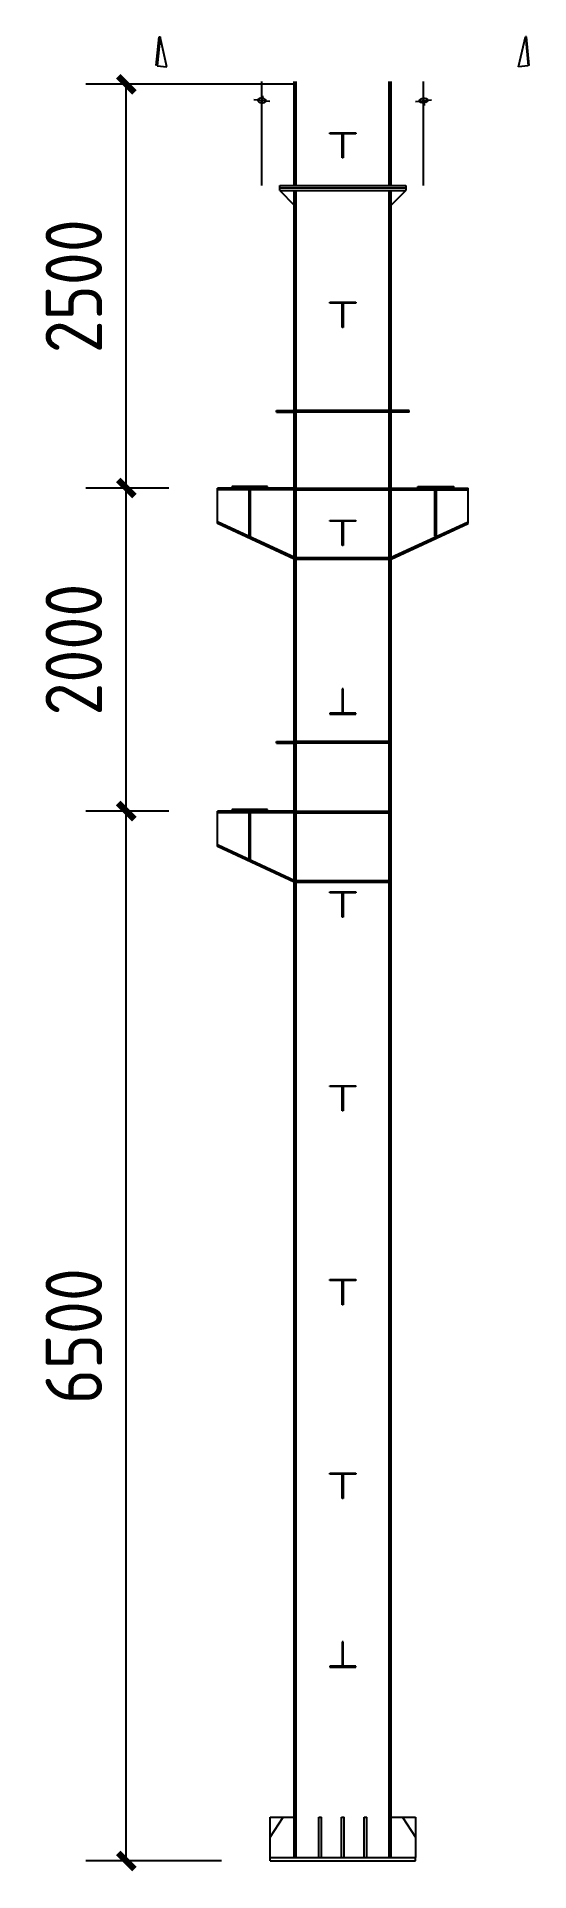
# Model space of a CAD drawing. Extents: x -41778 to 305453, y -85562 to 95360.
# Drawn here: x 174540 to 177587, y 2502 to 13861 of the extents above; entities that cross this region are included whole.
import ezdxf

# ---------------------------------------------------------------- set-up
doc = ezdxf.new("R2010")
doc.units = 0
doc.header["$LTSCALE"] = 1000
doc.header["$MEASUREMENT"] = 0
doc.styles.get("Standard").update_dxf_attribs({"font": 'gbenor.shx', "bigfont": 'gbcbig.shx'})
doc.dimstyles.get("Standard").update_dxf_attribs({"dimscale": 100, "dimtxt": 3.5, "dimasz": 1, "dimexe": 2.5, "dimexo": 3, "dimgap": 1.5, "dimtad": 1, "dimdec": 0, "dimzin": 0, "dimdsep": 46, "dimtxsty": 'Standard', "dimblk": 'ARCHTICK', "dimcen": 0.09, "dimadec": 0, "dimazin": 0, "dimtfac": 1, "dimtdec": 0, "dimtix": 1, "dimtmove": 2, "dimatfit": 3, "dimfxl": 1, "dimtolj": 1, "dimtzin": 0, "dimarcsym": 0})

msp = doc.modelspace()

# ---------------------------------------------------------------- blocks, each defined once
blk = doc.blocks.new('_ArchTick')
at = {"color": 0, "linetype": 'ByBlock', "const_width": 0.4}
blk.add_lwpolyline([(-0.5, -0.5), (0.5, 0.5)], dxfattribs=at)
blk = doc.blocks.new('*D689')
at = {"color": 0, "lineweight": -2}
for p, q in [((175358, 9066), (174844, 9066)), ((175094, 2566), (175094, 9066)), ((175683, 2566), (174844, 2566))]:
    blk.add_line(p, q, dxfattribs=at)
at = {"layer": 'Defpoints', "color": 0}
for p in [(175094, 9066), (175658, 9066), (175983, 2566)]:
    blk.add_point(p, dxfattribs=at)
at = {"color": 0, "lineweight": -2, "xscale": 100, "yscale": 100, "zscale": 100}
for p, rotation in [((175094, 9066), 90), ((175094, 2566), 270)]:
    blk.add_blockref('_ArchTick', p, dxfattribs=dict(at, rotation=rotation))
at = {"color": 0, "insert": (174769, 5816), "char_height": 350, "attachment_point": 5, "rotation": 90}
blk.add_mtext('\\A1;6500', dxfattribs=at)
blk = doc.blocks.new('*D690')
at = {"color": 0, "lineweight": -2}
for p, q in [((175358, 11066), (174844, 11066)), ((175094, 9066), (175094, 11066)), ((175358, 9066), (174844, 9066))]:
    blk.add_line(p, q, dxfattribs=at)
at = {"layer": 'Defpoints', "color": 0}
for p in [(175094, 11066), (175658, 11066), (175658, 9066)]:
    blk.add_point(p, dxfattribs=at)
at = {"color": 0, "lineweight": -2, "xscale": 100, "yscale": 100, "zscale": 100}
for p, rotation in [((175094, 11066), 90), ((175094, 9066), 270)]:
    blk.add_blockref('_ArchTick', p, dxfattribs=dict(at, rotation=rotation))
at = {"color": 0, "insert": (174769, 10066), "char_height": 350, "attachment_point": 5, "rotation": 90}
blk.add_mtext('\\A1;2000', dxfattribs=at)
blk = doc.blocks.new('*D679')
at = {"color": 0, "lineweight": -2}
for p, q in [((176133, 13566), (174844, 13566)), ((175094, 11066), (175094, 13566)), ((175358, 11066), (174844, 11066))]:
    blk.add_line(p, q, dxfattribs=at)
at = {"layer": 'Defpoints', "color": 0}
for p in [(175094, 13566), (176433, 13566), (175658, 11066)]:
    blk.add_point(p, dxfattribs=at)
at = {"color": 0, "lineweight": -2, "xscale": 100, "yscale": 100, "zscale": 100}
for p, rotation in [((175094, 13566), 90), ((175094, 11066), 270)]:
    blk.add_blockref('_ArchTick', p, dxfattribs=dict(at, rotation=rotation))
at = {"color": 0, "insert": (174769, 12316), "char_height": 350, "attachment_point": 5, "rotation": 90}
blk.add_mtext('\\A1;2500', dxfattribs=at)

# ---------------------------------------------------------------- dimensions: what is measured, and where the dimension line sits
for base, p1, p2, picture, middle in [((175094.2, 13566.2), (175658.1, 11066.2), (176433.1, 13566.2), '*D679', (174769.2, 12316.2)), ((175094.2, 11066.2), (175658.1, 9066.2), (175658.1, 11066.2), '*D690', (174769.2, 10066.2)), ((175094.2, 9066.2), (175983.1, 2566.2), (175658.1, 9066.2), '*D689', (174769.2, 5816.2))]:
    dim = msp.add_linear_dim(base=base, p1=p1, p2=p2, angle=90, dimstyle='Standard')
    dim.commit()
    dim.dimension.update_dxf_attribs({"geometry": picture, "text_midpoint": middle})

# ---------------------------------------------------------------- linework, layer by layer
for p, q in [((175279, 13681.6), (175296.9, 13860.7)), ((175302.9, 13860.1), (175285, 13681)), ((175296.9, 13860.7), (175302.9, 13860.1)), ((175344.7, 13675.1), (175302.9, 13860.1)), ((177521.5, 13675.1), (177563.3, 13860.1)), ((177569.3, 13860.7), (177563.3, 13860.1)), ((177563.3, 13860.1), (177581.2, 13681)), ((177587.2, 13681.6), (177569.3, 13860.7)), ((175285, 13681), (175344.7, 13675.1)), ((177581.2, 13681), (177521.5, 13675.1)), ((175933.1, 12940.4), (175933.1, 13584.2)), ((176133.1, 12940.4), (176133.1, 13584.2)), ((176145.1, 12940.4), (176145.1, 13583)), ((176721.1, 12940.4), (176721.1, 13583)), ((176733.1, 12940.4), (176733.1, 13584.2)), ((176933.1, 12940.4), (176933.1, 13584.2)), ((175982.9, 13460.5), (175883.4, 13470.4)), ((175936.1, 13495.3), (175930.1, 13435.6)), ((176883.4, 13460.5), (176982.9, 13470.4)), ((176930.1, 13495.3), (176936.1, 13435.6)), ((176353.1, 13266.2), (176513.1, 13266.2)), ((176353.1, 13260.2), (176353.1, 13266.2)), ((176513.1, 13260.2), (176353.1, 13260.2)), ((176430.1, 13110.2), (176430.1, 13260.2)), ((176436.1, 13260.2), (176436.1, 13110.2)), ((176513.1, 13266.2), (176513.1, 13260.2)), ((176436.1, 13110.2), (176430.1, 13110.2)), ((176043.1, 12940.4), (176823.1, 12940.4)), ((176043.1, 12908.4), (176043.1, 12940.4)), ((176043.1, 12924.4), (176823.1, 12924.4)), ((176043.1, 12908.4), (176823.1, 12908.4)), ((176043.1, 12908.4), (176133.1, 12818.4)), ((176133.1, 2588.2), (176133.1, 12908.4)), ((176145.1, 2588.2), (176145.1, 12908.4)), ((176721.1, 2588.2), (176721.1, 12908.4)), ((176733.1, 2588.2), (176733.1, 12908.4)), ((176733.1, 12818.4), (176823.1, 12908.4)), ((176823.1, 12940.4), (176823.1, 12908.4)), ((176353.1, 12216.2), (176513.1, 12216.2)), ((176353.1, 12210.2), (176353.1, 12216.2)), ((176513.1, 12210.2), (176353.1, 12210.2)), ((176430.1, 12060.2), (176430.1, 12210.2)), ((176436.1, 12210.2), (176436.1, 12060.2)), ((176513.1, 12216.2), (176513.1, 12210.2)), ((176436.1, 12060.2), (176430.1, 12060.2)), ((176023.1, 11536.2), (176023.1, 11546.2)), ((176023.1, 11546.2), (176133.1, 11546.2)), ((176023.1, 11536.2), (176133.1, 11536.2)), ((176721.1, 11546.2), (176145.1, 11546.2)), ((176721.1, 11536.2), (176145.1, 11536.2)), ((176843.1, 11546.2), (176733.1, 11546.2)), ((176843.1, 11536.2), (176733.1, 11536.2)), ((176843.1, 11536.2), (176843.1, 11546.2)), ((176133.1, 11066.2), (175658.1, 11066.2)), ((175658.1, 10846.2), (175658.1, 11066.2)), ((176133.1, 11056.2), (175658.1, 11056.2)), ((175853.1, 10769.1), (175853.1, 11056.2)), ((175863.1, 10769.1), (175863.1, 11056.2)), ((176145.1, 11066.2), (176721.1, 11066.2)), ((176145.1, 11056.2), (176721.1, 11056.2)), ((176733.1, 11066.2), (177208.1, 11066.2)), ((176733.1, 11056.2), (177208.1, 11056.2)), ((177003.1, 10769.1), (177003.1, 11056.2)), ((177013.1, 10769.1), (177013.1, 11056.2)), ((177208.1, 10846.2), (177208.1, 11066.2)), ((176133.1, 10626.2), (175658.1, 10846.2)), ((176137.1, 10635.4), (175662.1, 10855.4)), ((176353.1, 10866.2), (176513.1, 10866.2)), ((176353.1, 10860.2), (176353.1, 10866.2)), ((176513.1, 10860.2), (176353.1, 10860.2)), ((176430.1, 10710.2), (176430.1, 10860.2)), ((176436.1, 10860.2), (176436.1, 10710.2)), ((176513.1, 10866.2), (176513.1, 10860.2)), ((176729.1, 10635.4), (177204.1, 10855.4)), ((176733.1, 10626.2), (177208.1, 10846.2)), ((176436.1, 10710.2), (176430.1, 10710.2)), ((176145.1, 10636.2), (176721.1, 10636.2)), ((176145.1, 10626.2), (176721.1, 10626.2)), ((176436.1, 9822.2), (176430.1, 9822.2)), ((176430.1, 9822.2), (176430.1, 9672.2)), ((176436.1, 9672.2), (176436.1, 9822.2)), ((176513.1, 9672.2), (176353.1, 9672.2)), ((176353.1, 9672.2), (176353.1, 9666.2)), ((176353.1, 9666.2), (176513.1, 9666.2)), ((176513.1, 9666.2), (176513.1, 9672.2)), ((176023.1, 9486.2), (176023.1, 9496.2)), ((176023.1, 9496.2), (176133.1, 9496.2)), ((176023.1, 9486.2), (176133.1, 9486.2)), ((176721.1, 9496.2), (176145.1, 9496.2)), ((176721.1, 9486.2), (176145.1, 9486.2)), ((176133.1, 9066.2), (175658.1, 9066.2)), ((175658.1, 8846.2), (175658.1, 9066.2)), ((176133.1, 9056.2), (175658.1, 9056.2)), ((175853.1, 8769.1), (175853.1, 9056.2)), ((175863.1, 8769.1), (175863.1, 9056.2)), ((176145.1, 9066.2), (176721.1, 9066.2)), ((176145.1, 9056.2), (176721.1, 9056.2)), ((176133.1, 8626.2), (175658.1, 8846.2)), ((176137.1, 8635.4), (175662.1, 8855.4)), ((176145.1, 8636.2), (176721.1, 8636.2)), ((176145.1, 8626.2), (176721.1, 8626.2)), ((176353.1, 8566.2), (176513.1, 8566.2)), ((176353.1, 8560.2), (176353.1, 8566.2)), ((176513.1, 8560.2), (176353.1, 8560.2)), ((176430.1, 8410.2), (176430.1, 8560.2)), ((176436.1, 8560.2), (176436.1, 8410.2)), ((176513.1, 8566.2), (176513.1, 8560.2)), ((176436.1, 8410.2), (176430.1, 8410.2)), ((176353.1, 7366.2), (176513.1, 7366.2)), ((176353.1, 7360.2), (176353.1, 7366.2)), ((176513.1, 7360.2), (176353.1, 7360.2)), ((176430.1, 7210.2), (176430.1, 7360.2)), ((176436.1, 7360.2), (176436.1, 7210.2)), ((176513.1, 7366.2), (176513.1, 7360.2)), ((176436.1, 7210.2), (176430.1, 7210.2)), ((176353.1, 6166.2), (176513.1, 6166.2)), ((176353.1, 6160.2), (176353.1, 6166.2)), ((176513.1, 6160.2), (176353.1, 6160.2)), ((176430.1, 6010.2), (176430.1, 6160.2)), ((176436.1, 6160.2), (176436.1, 6010.2)), ((176513.1, 6166.2), (176513.1, 6160.2)), ((176436.1, 6010.2), (176430.1, 6010.2)), ((176353.1, 4966.2), (176513.1, 4966.2)), ((176353.1, 4960.2), (176353.1, 4966.2)), ((176513.1, 4960.2), (176353.1, 4960.2)), ((176430.1, 4810.2), (176430.1, 4960.2)), ((176436.1, 4960.2), (176436.1, 4810.2)), ((176513.1, 4966.2), (176513.1, 4960.2)), ((176436.1, 4810.2), (176430.1, 4810.2)), ((176436.1, 3922.2), (176430.1, 3922.2)), ((176430.1, 3922.2), (176430.1, 3772.2)), ((176436.1, 3772.2), (176436.1, 3922.2)), ((176513.1, 3772.2), (176353.1, 3772.2)), ((176353.1, 3772.2), (176353.1, 3766.2)), ((176353.1, 3766.2), (176513.1, 3766.2)), ((176513.1, 3766.2), (176513.1, 3772.2)), ((175983.1, 2838.2), (176145.1, 2838.2)), ((175983.1, 2588.2), (175983.1, 2838.2)), ((175983.1, 2713.2), (176064.1, 2838.2)), ((176285.1, 2838.2), (176301.1, 2838.2)), ((176285.1, 2588.2), (176285.1, 2838.2)), ((176301.1, 2588.2), (176301.1, 2838.2)), ((176425.1, 2838.2), (176441.1, 2838.2)), ((176425.1, 2588.2), (176425.1, 2838.2)), ((176441.1, 2588.2), (176441.1, 2838.2)), ((176565.1, 2838.2), (176581.1, 2838.2)), ((176565.1, 2588.2), (176565.1, 2838.2)), ((176581.1, 2588.2), (176581.1, 2838.2)), ((176721.1, 2838.2), (176883.1, 2838.2)), ((176802.1, 2838.2), (176883.1, 2713.2)), ((176883.1, 2838.2), (176883.1, 2588.2)), ((175983.1, 2588.2), (176883.1, 2588.2)), ((175983.1, 2566.2), (175983.1, 2588.2)), ((175983.1, 2566.2), (176883.1, 2566.2)), ((176883.1, 2566.2), (176883.1, 2588.2))]:
    msp.add_line(p, q)
for points in [[(175968.1, 11076.2), (175748.1, 11076.2), (175748.1, 11066.2), (175968.1, 11066.2)], [(176898.1, 11076.2), (177118.1, 11076.2), (177118.1, 11066.2), (176898.1, 11066.2)], [(175968.1, 9076.2), (175748.1, 9076.2), (175748.1, 9066.2), (175968.1, 9066.2)]]:
    msp.add_lwpolyline(points, close=True)
at = {"extrusion": (0, 0, -1)}
msp.add_ellipse((175933.1, 13465.5), major_axis=(-24.9, 2.5), ratio=0.6, dxfattribs=at)
msp.add_ellipse((176933.1, 13465.5), major_axis=(24.9, 2.5), ratio=0.6)

msp.set_redraw_order([(e.dxf.handle, doc.entitydb.next_handle()) for e in msp.query("TEXT MTEXT ATTDEF DIMENSION ARC_DIMENSION")])  # texts and dimensions are drawn at this point

doc.saveas('drawing.dxf')
